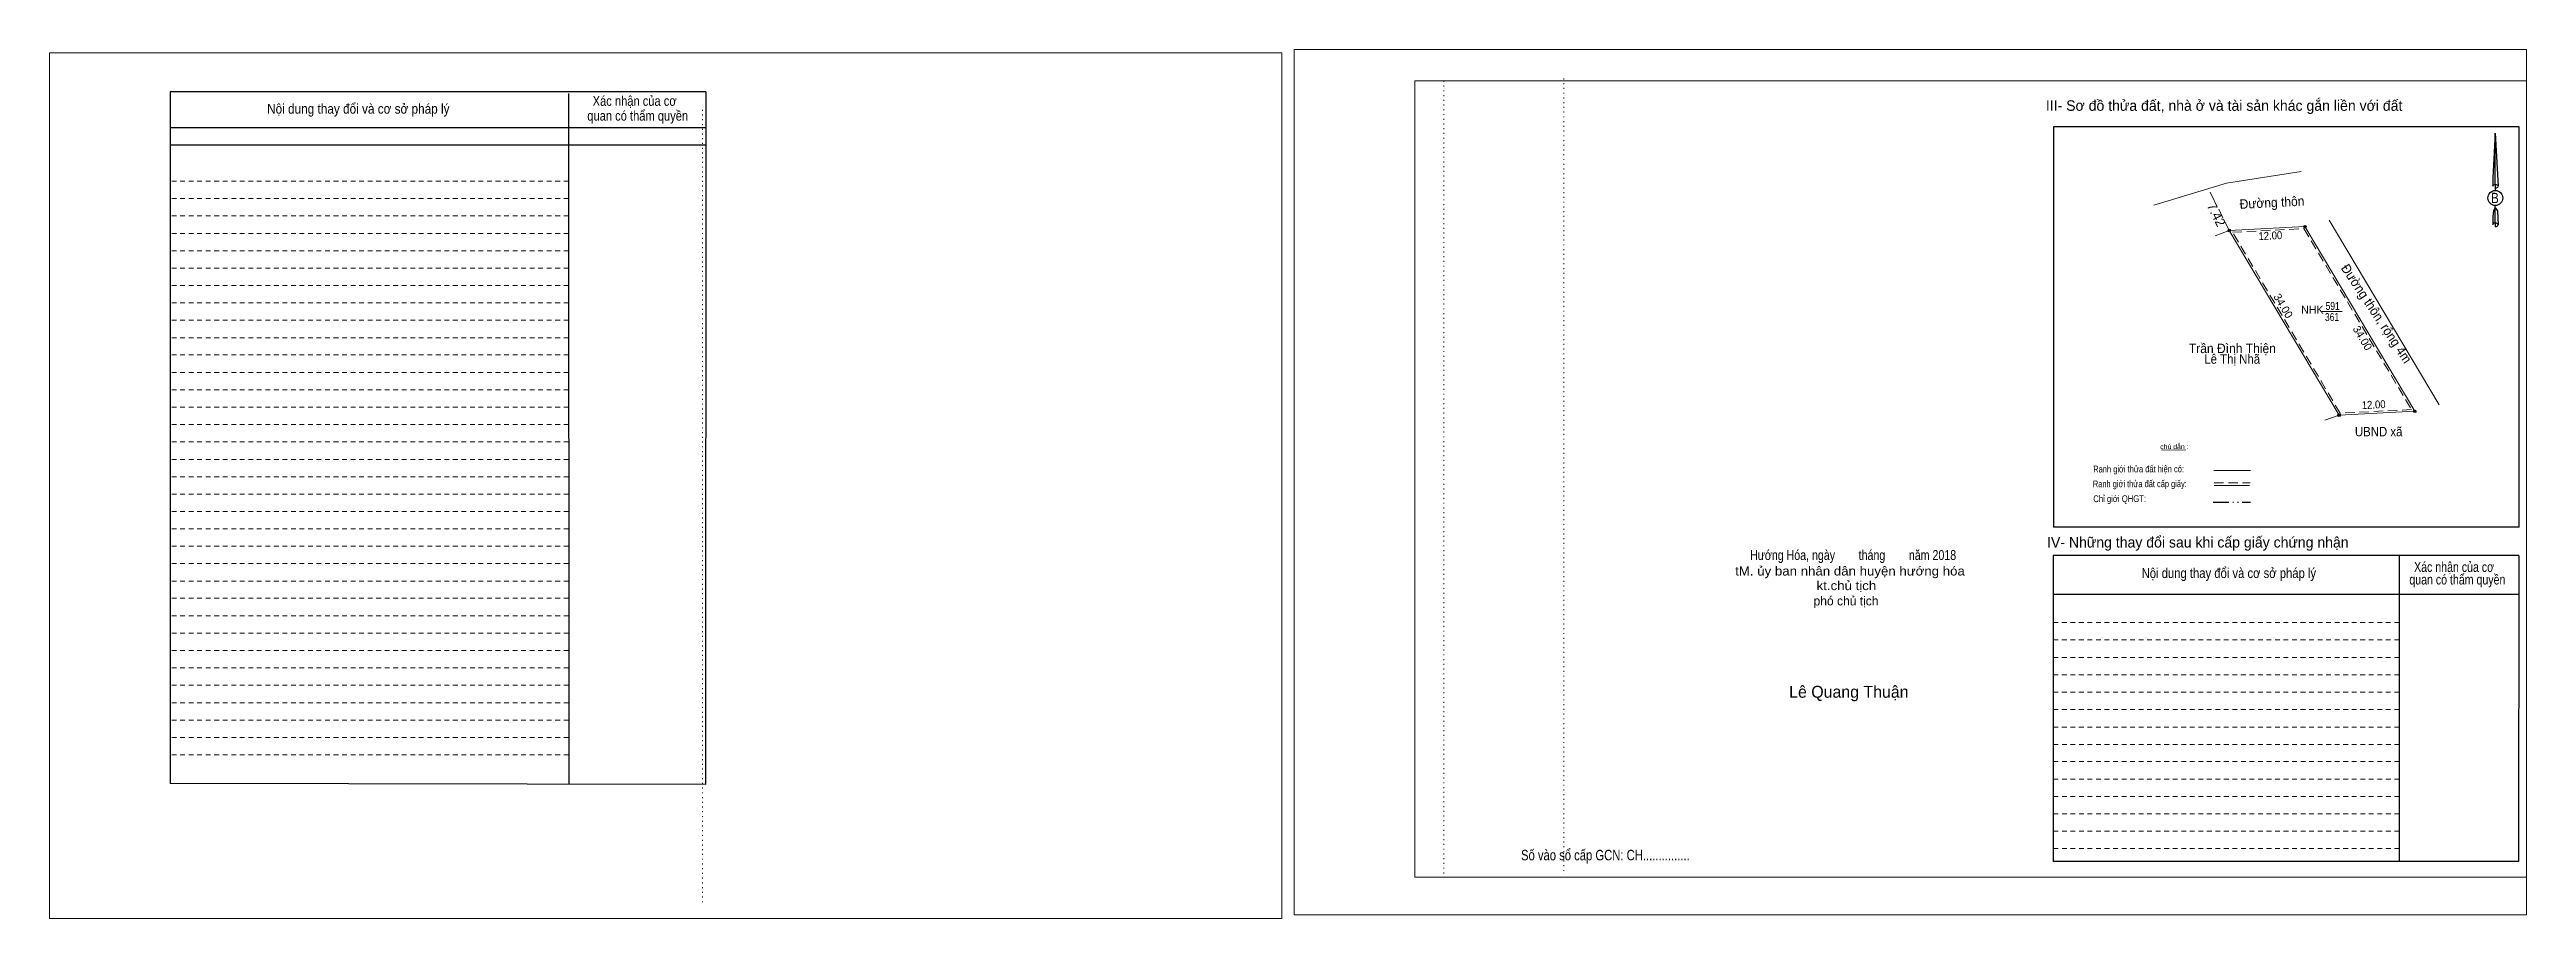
# Model space of a CAD drawing. Header units: metres. Extents: x 548233 to 548901, y 1837752 to 1837907.
# Drawn here: x 548509 to 548901.2, y 1837751.8 to 1837889.3 of the extents above; entities that cross this region are included whole.
import ezdxf
from ezdxf.enums import TextEntityAlignment as Align

# ---------------------------------------------------------------- set-up
doc = ezdxf.new("R2010")
doc.units = ezdxf.units.M
doc.header["$LTSCALE"] = 0.5
for name, pattern in [('DASH_DOUBLE_DOT', [9.2, 5, -1.2, 0.3, -1.2, 0.3, -1.2]), ('DOTTED', [1.5, 0.3, -1.2]), ('MEDIUM_DASHED', [4.5, 3, -1.5]), ('SHORT_DASHED', [2.7, 1.5, -1.2])]:
    doc.linetypes.add(name, pattern=pattern)
for name, color, linetype, lineweight in [('18', 7, 'Continuous', 25), ('28', 7, 'SHORT_DASHED', 13), ('3', 7, 'Continuous', 13), ('5', 7, 'DASH_DOUBLE_DOT', 25), ('55', 7, 'Continuous', 13), ('7', 7, 'Continuous', 13), ('8', 7, 'Continuous', 13)]:
    doc.layers.add(name, color=color, linetype=linetype, lineweight=lineweight)

msp = doc.modelspace()

# ---------------------------------------------------------------- texts
at = {"layer": '18'}
for s, height, width, p in [('B', 1.643, 0.85, (548896.25, 1837864.98)), ('Hướng Hóa, ngày        tháng        năm 2018', 1.573, 0.8, (548794.62, 1837808.51)), ('tM. ủy ban nhân dân huyện hướng hóa', 1.426, 1.1, (548794.125, 1837806.06)), ('kt.chủ tịch', 1.426, 1.1, (548793.56, 1837803.75)), ('Số vào sổ cấp GCN: CH...............', 1.664, 0.8, (548755.39, 1837760.99))]:
    msp.add_text(s, height=height, dxfattribs=dict(at, width=width)).set_placement(p, align=Align.CENTER)
for s, height, p in [('phó chủ tịch', 1.426, (548793.5, 1837801.33)), ('Lê Quang Thuận', 1.883, (548793.945, 1837786.72))]:
    msp.add_text(s, height=height, dxfattribs=at).set_placement(p, align=Align.CENTER)
at = {"layer": '28'}
for s, height, width, p in [('Nội dung thay đổi và cơ sở pháp lý', 1.55, 0.9, (548557.905, 1837879.14)), ('Nội dung thay đổi và cơ sở pháp lý', 1.55, 0.9, (548557.905, 1837879.14)), (' quan có thẩm quyền', 1.55, 0.85, (548601.905, 1837878.03)), (' quan có thẩm quyền', 1.55, 0.85, (548601.905, 1837878.03)), ('Xác nhận của cơ', 1.55, 0.85, (548601.665, 1837880.38)), ('Xác nhận của cơ', 1.55, 0.85, (548601.665, 1837880.38)), ('Nội dung thay đổi và cơ sở pháp lý', 1.569, 0.85, (548854.125, 1837805.66)), (' quan có thẩm quyền', 1.569, 0.8, (548890.075, 1837804.64)), ('Xác nhận của cơ', 1.569, 0.8, (548889.785, 1837806.63))]:
    msp.add_text(s, height=height, dxfattribs=dict(at, width=width)).set_placement(p, align=Align.CENTER)
for s, p in [('III- Sơ đồ thửa đất, nhà ở và tài sản khác gắn liền với đất', (548853.375, 1837879.59)), ('IV- Những thay đổi sau khi cấp giấy chứng nhận', (548849.21, 1837810.49))]:
    msp.add_text(s, height=1.664, dxfattribs=at).set_placement(p, align=Align.CENTER)
at = {"layer": '55'}
for s, height, width, p in [('Ranh giới thửa đất cấp giấy:', 1.069, 0.8, (548840.0237, 1837820.0373)), ('Ranh giới thửa đất hiện có:', 1.074, 0.8, (548839.8287, 1837822.3767)), ('Chỉ giới QHGT:', 1.069, 0.85, (548836.8337, 1837817.6799))]:
    msp.add_text(s, height=height, rotation=0.135, dxfattribs=dict(at, width=width)).set_placement(p, align=Align.CENTER)
at = {"layer": '7'}
msp.add_text('chú dẫn :', height=0.7907, rotation=359.974, dxfattribs=at).set_placement((548845.4948, 1837826.0589), align=Align.CENTER)
at = {"layer": '8'}
msp.add_text('7.42', height=1.5, rotation=296.57, dxfattribs=at).set_placement((548850.59, 1837864.59))
at = {"layer": '8', "width": 0.95}
msp.add_text('Đường thôn', height=1.5, rotation=2.915, dxfattribs=at).set_placement((548855.87, 1837864.07))
at = {"layer": '8'}
for s, height, rotation, width, p in [('12.00', 1.25, 2.915, 0.9, (548860.7232, 1837859.2139)), ('Đường thôn, rộng 4m', 1.5, 303.639, 0.95, (548876.8768, 1837847.0855)), ('12.00', 1.25, 2.915, 0.9, (548877.0832, 1837832.4739))]:
    msp.add_text(s, height=height, rotation=rotation, dxfattribs=dict(at, width=width)).set_placement(p, align=Align.CENTER)
for p in [(548862.1964, 1837848.4047), (548874.7464, 1837843.3247)]:
    msp.add_text('34.00', height=1.25, rotation=300.767, dxfattribs=at).set_placement(p, align=Align.CENTER)
msp.add_text('NHK', height=1.25, dxfattribs=at).set_placement((548867.335, 1837847.5), align=Align.CENTER)
for s, height, width, p in [('591', 1.25, 0.8, (548870.56, 1837848.09)), ('361', 1.25, 0.8, (548870.46, 1837846.33)), ('Trần Đình Thiện', 1.5, 0.95, (548854.68, 1837841.25)), ('Lê Thị Nhã', 1.5, 0.9, (548854.65, 1837839.57)), ('UBND xã', 1.5, 0.9, (548877.845, 1837828.08))]:
    msp.add_text(s, height=height, dxfattribs=dict(at, width=width)).set_placement(p, align=Align.CENTER)

# ---------------------------------------------------------------- hatches: boundary and pattern name
at = {"layer": '8'}
for points in [[(548854.3888, 1837860.65, 1), (548853.9912, 1837860.65, 1)], [(548866.3688, 1837861.26, 1), (548865.9712, 1837861.26, 1)], [(548871.7788, 1837831.44, 1), (548871.3812, 1837831.44, 1)], [(548871.7788, 1837831.44, 1), (548871.3812, 1837831.44, 1)], [(548883.7588, 1837832.05, 1), (548883.3612, 1837832.05, 1)]]:
    msp.add_hatch(color=256, dxfattribs=at).paths.add_polyline_path(points)

# ---------------------------------------------------------------- linework, layer by layer
at = {"layer": '18'}
for p, q in [((548896.31, 1837876.07), (548896.76, 1837867.67)), ((548896.31, 1837876.07), (548896.76, 1837867.67)), ((548896.31, 1837876.07), (548896.76, 1837867.67)), ((548895.95, 1837868.96), (548895.9, 1837867.68)), ((548896.31, 1837867.91), (548896.31, 1837867.61)), ((548896.31, 1837867.61), (548896.31, 1837867.38)), ((548896.31, 1837867.38), (548896.31, 1837867.04)), ((548896.31, 1837867.38), (548896.31, 1837867.04)), ((548896.31, 1837867.38), (548896.31, 1837867.04)), ((548896.31, 1837864.22), (548896.31, 1837864.58)), ((548896.31, 1837864.22), (548896.31, 1837864.58)), ((548896.31, 1837864.22), (548896.31, 1837864.58)), ((548896.31, 1837864.22), (548896.64, 1837863.75)), ((548896.31, 1837864.22), (548896.64, 1837863.75)), ((548896.31, 1837864.22), (548896.64, 1837863.75)), ((548896.76, 1837867.67), (548896.76, 1837867.68)), ((548896.31, 1837861.83), (548896.31, 1837861.51)), ((548896.31, 1837861.51), (548896.31, 1837861.26)), ((548896.64, 1837863.75), (548896.76, 1837861.55)), ((548896.64, 1837863.75), (548896.76, 1837861.55)), ((548896.64, 1837863.75), (548896.76, 1837861.55)), ((548896.76, 1837861.55), (548896.76, 1837861.56))]:
    msp.add_line(p, q, dxfattribs=at)
for points in [[(548896.31, 1837867.91), (548896.31, 1837876.07), (548895.95, 1837868.96)], [(548896.31, 1837861.83), (548896.31, 1837864.22), (548896.04, 1837863.75), (548895.95, 1837862.85), (548895.9, 1837861.56)]]:
    msp.add_lwpolyline(points, dxfattribs=at)
msp.add_ellipse((548896.3239, 1837865.7971), major_axis=(0, 1.1963), ratio=0.983453, dxfattribs=at)
for centre, start_param, end_param in [((548896.3244, 1837867.6406), 1.57079633, 3.07445202), ((548896.3244, 1837867.6406), 0.06714063, 1.57079633), ((548896.3244, 1837867.6406), 4.71238898, 6.28318531), ((548896.3244, 1837861.5348), 2.49106941, 3.07427841), ((548896.3244, 1837861.5348), 1.57079633, 2.49106941), ((548896.3244, 1837861.5348), 0.06714063, 1.57079633), ((548896.3244, 1837861.5348), 4.71238898, 6.28318531)]:
    msp.add_ellipse(centre, major_axis=(0.4313, 0), ratio=0.655448, start_param=start_param, end_param=end_param, dxfattribs=at)
at = {"layer": '28', "linetype": 'Continuous', "lineweight": 25}
for p, q in [((548612.96, 1837882.61), (548528.1, 1837882.61)), ((548591.2, 1837882.31), (548591.25, 1837773.09)), ((548612.96, 1837882.61), (548612.9, 1837773.01)), ((548612.96, 1837876.88), (548528.21, 1837876.88)), ((548612.96, 1837876.88), (548528.21, 1837876.88)), ((548612.96, 1837874.13), (548528.21, 1837874.13)), ((548900.1, 1837813.69), (548826.37, 1837813.69)), ((548881.07, 1837809.2), (548881.1, 1837760.82)), ((548900.03, 1837809.2), (548900, 1837760.82)), ((548900, 1837803.07), (548826.32, 1837803.07)), ((548612.9, 1837773.01), (548528.1, 1837773.14)), ((548900, 1837760.82), (548826.32, 1837760.82))]:
    msp.add_line(p, q, dxfattribs=at)
at = {"layer": '28'}
for p, q in [((548591.2, 1837868.47), (548528.1, 1837868.47)), ((548591.2, 1837865.7), (548528.1, 1837865.7)), ((548591.2, 1837862.98), (548528.1, 1837862.98)), ((548591.2, 1837860.18), (548528.1, 1837860.18)), ((548591.2, 1837857.45), (548528.1, 1837857.45)), ((548591.2, 1837854.69), (548528.1, 1837854.69)), ((548591.2, 1837851.94), (548528.1, 1837851.94)), ((548591.2, 1837849.2), (548528.1, 1837849.2)), ((548591.2, 1837846.45), (548528.1, 1837846.45)), ((548591.2, 1837843.69), (548528.1, 1837843.69)), ((548591.2, 1837840.96), (548528.1, 1837840.96)), ((548591.2, 1837838.19), (548528.1, 1837838.19)), ((548591.2, 1837835.46), (548528.1, 1837835.46)), ((548591.2, 1837832.71), (548528.1, 1837832.71)), ((548591.2, 1837829.94), (548528.1, 1837829.94)), ((548591.2, 1837827.22), (548528.1, 1837827.22)), ((548591.2, 1837824.44), (548528.1, 1837824.44)), ((548591.2, 1837821.69), (548528.1, 1837821.69)), ((548591.2, 1837818.94), (548528.1, 1837818.94)), ((548591.2, 1837816.19), (548528.1, 1837816.19)), ((548591.2, 1837813.43), (548528.1, 1837813.43)), ((548591.2, 1837810.68), (548528.1, 1837810.68)), ((548591.2, 1837807.94), (548528.1, 1837807.94)), ((548591.2, 1837805.18), (548528.1, 1837805.18)), ((548591.2, 1837802.45), (548528.1, 1837802.45)), ((548591.2, 1837799.67), (548528.1, 1837799.67)), ((548881.09, 1837798.62), (548826.32, 1837798.62)), ((548591.2, 1837796.96), (548528.1, 1837796.96)), ((548591.2, 1837794.18), (548528.1, 1837794.18)), ((548881.09, 1837795.86), (548826.32, 1837795.86)), ((548591.2, 1837791.44), (548528.1, 1837791.44)), ((548881.09, 1837793.1), (548826.32, 1837793.1)), ((548881.09, 1837790.36), (548826.32, 1837790.36)), ((548591.2, 1837788.69), (548528.1, 1837788.69)), ((548591.2, 1837785.92), (548528.1, 1837785.92)), ((548881.09, 1837787.61), (548826.32, 1837787.61)), ((548591.2, 1837783.18), (548528.1, 1837783.18)), ((548881.09, 1837784.85), (548826.32, 1837784.85)), ((548881.09, 1837782.08), (548826.32, 1837782.08)), ((548591.2, 1837780.42), (548528.1, 1837780.42)), ((548881.1, 1837779.34), (548826.32, 1837779.34)), ((548591.2, 1837777.66), (548528.1, 1837777.66)), ((548881.1, 1837776.61), (548826.32, 1837776.61)), ((548881.1, 1837773.86), (548826.32, 1837773.86)), ((548881.1, 1837771.1), (548826.32, 1837771.1)), ((548881.1, 1837768.34), (548826.32, 1837768.34)), ((548881.1, 1837765.61), (548826.32, 1837765.61)), ((548881.1, 1837762.86), (548826.32, 1837762.86))]:
    msp.add_line(p, q, dxfattribs=at)
at = {"layer": '28', "linetype": 'Continuous', "lineweight": 25}
for points in [[(548612.96, 1837882.61), (548528.1, 1837882.61), (548528.1, 1837773.14)], [(548900.1, 1837813.69), (548900.1, 1837877.05), (548826.37, 1837877.05), (548826.37, 1837813.69)], [(548900.03, 1837809.2), (548826.32, 1837809.2), (548826.32, 1837760.82)]]:
    msp.add_lwpolyline(points, dxfattribs=at)
at = {"layer": '3'}
for p, q in [((548725.23, 1837884.33), (548901.25, 1837884.33)), ((548725.23, 1837758.34), (548725.23, 1837884.33)), ((548901.25, 1837884.33), (548901.25, 1837757.28)), ((548725.23, 1837758.34), (548901.25, 1837758.34))]:
    msp.add_line(p, q, dxfattribs=at)
at = {"layer": '3', "linetype": 'DOTTED'}
for p, q in [((548729.79, 1837884.33), (548729.79, 1837758.34)), ((548748.79, 1837884.71), (548748.79, 1837758.7)), ((548612.41, 1837879.75), (548612.41, 1837753.76))]:
    msp.add_line(p, q, dxfattribs=at)
at = {"layer": '3'}
for points in [[(548509.01, 1837751.8), (548704.16, 1837751.8), (548704.16, 1837888.77), (548509.01, 1837888.77)], [(548509.01, 1837888.77), (548704.16, 1837888.77), (548704.16, 1837751.8), (548509.01, 1837751.8)], [(548509.01, 1837751.8), (548704.16, 1837751.8), (548704.16, 1837888.77), (548509.01, 1837888.77)], [(548706.1, 1837752.36), (548901.25, 1837752.36), (548901.25, 1837889.28), (548706.1, 1837889.28)]]:
    msp.add_lwpolyline(points, close=True, dxfattribs=at)
msp.add_lwpolyline([(548732.36, 1837884.33), (548901.25, 1837884.33), (548901.25, 1837758.34), (548732.36, 1837758.34)], dxfattribs=at)
at = {"layer": '5'}
msp.add_line((548851.63, 1837817.65), (548857.57, 1837817.65), dxfattribs=at)
at = {"layer": '55'}
for p, q in [((548851.76, 1837822.65), (548857.57, 1837822.65)), ((548851.81, 1837820.31), (548857.37, 1837820.31)), ((548851.81, 1837820.31), (548857.37, 1837820.31))]:
    msp.add_line(p, q, dxfattribs=at)
at = {"layer": '55', "linetype": 'MEDIUM_DASHED'}
msp.add_line((548851.8, 1837820.71), (548857.49, 1837820.71), dxfattribs=at)
at = {"layer": '7'}
msp.add_line((548843.46, 1837825.9), (548847.3, 1837825.97), dxfattribs=at)
at = {"layer": '8', "linetype": 'MEDIUM_DASHED'}
for p, q in [((548851.82, 1837865.38), (548850.87, 1837867.29)), ((548854.19, 1837860.65), (548851.82, 1837865.38))]:
    msp.add_line(p, q, dxfattribs=at)
at = {"layer": '8'}
for p, q in [((548854.19, 1837860.65), (548851.95, 1837859.83)), ((548870.03, 1837862.29), (548887.42, 1837833.08)), ((548868.85, 1837847.84), (548872.05, 1837847.84)), ((548871.58, 1837831.44), (548869.34, 1837830.62))]:
    msp.add_line(p, q, dxfattribs=at)
msp.add_lwpolyline([(548865.59, 1837870.01), (548853.73, 1837868.16), (548842.25, 1837864.65)], dxfattribs=at)
for points in [[(548871.58, 1837831.44), (548854.19, 1837860.65), (548866.17, 1837861.26), (548883.56, 1837832.05)], [(548866.17, 1837861.26), (548883.56, 1837832.05), (548871.58, 1837831.44), (548854.19, 1837860.65)]]:
    msp.add_lwpolyline(points, close=True, dxfattribs=at)
at = {"layer": '8', "linetype": 'MEDIUM_DASHED'}
msp.add_lwpolyline([(548871.75, 1837831.75), (548854.7, 1837860.38), (548866, 1837860.95), (548883.05, 1837832.32)], close=True, dxfattribs=at)
at = {"layer": '8', "lineweight": 25}
for centre in [(548854.19, 1837860.65), (548866.17, 1837861.26), (548871.58, 1837831.44), (548871.58, 1837831.44), (548883.56, 1837832.05)]:
    msp.add_circle(centre, 0.1988, dxfattribs=at)

msp.set_redraw_order([(e.dxf.handle, doc.entitydb.next_handle()) for e in msp.query("TEXT MTEXT ATTDEF DIMENSION ARC_DIMENSION")])  # texts and dimensions are drawn at this point

doc.saveas('drawing.dxf')
